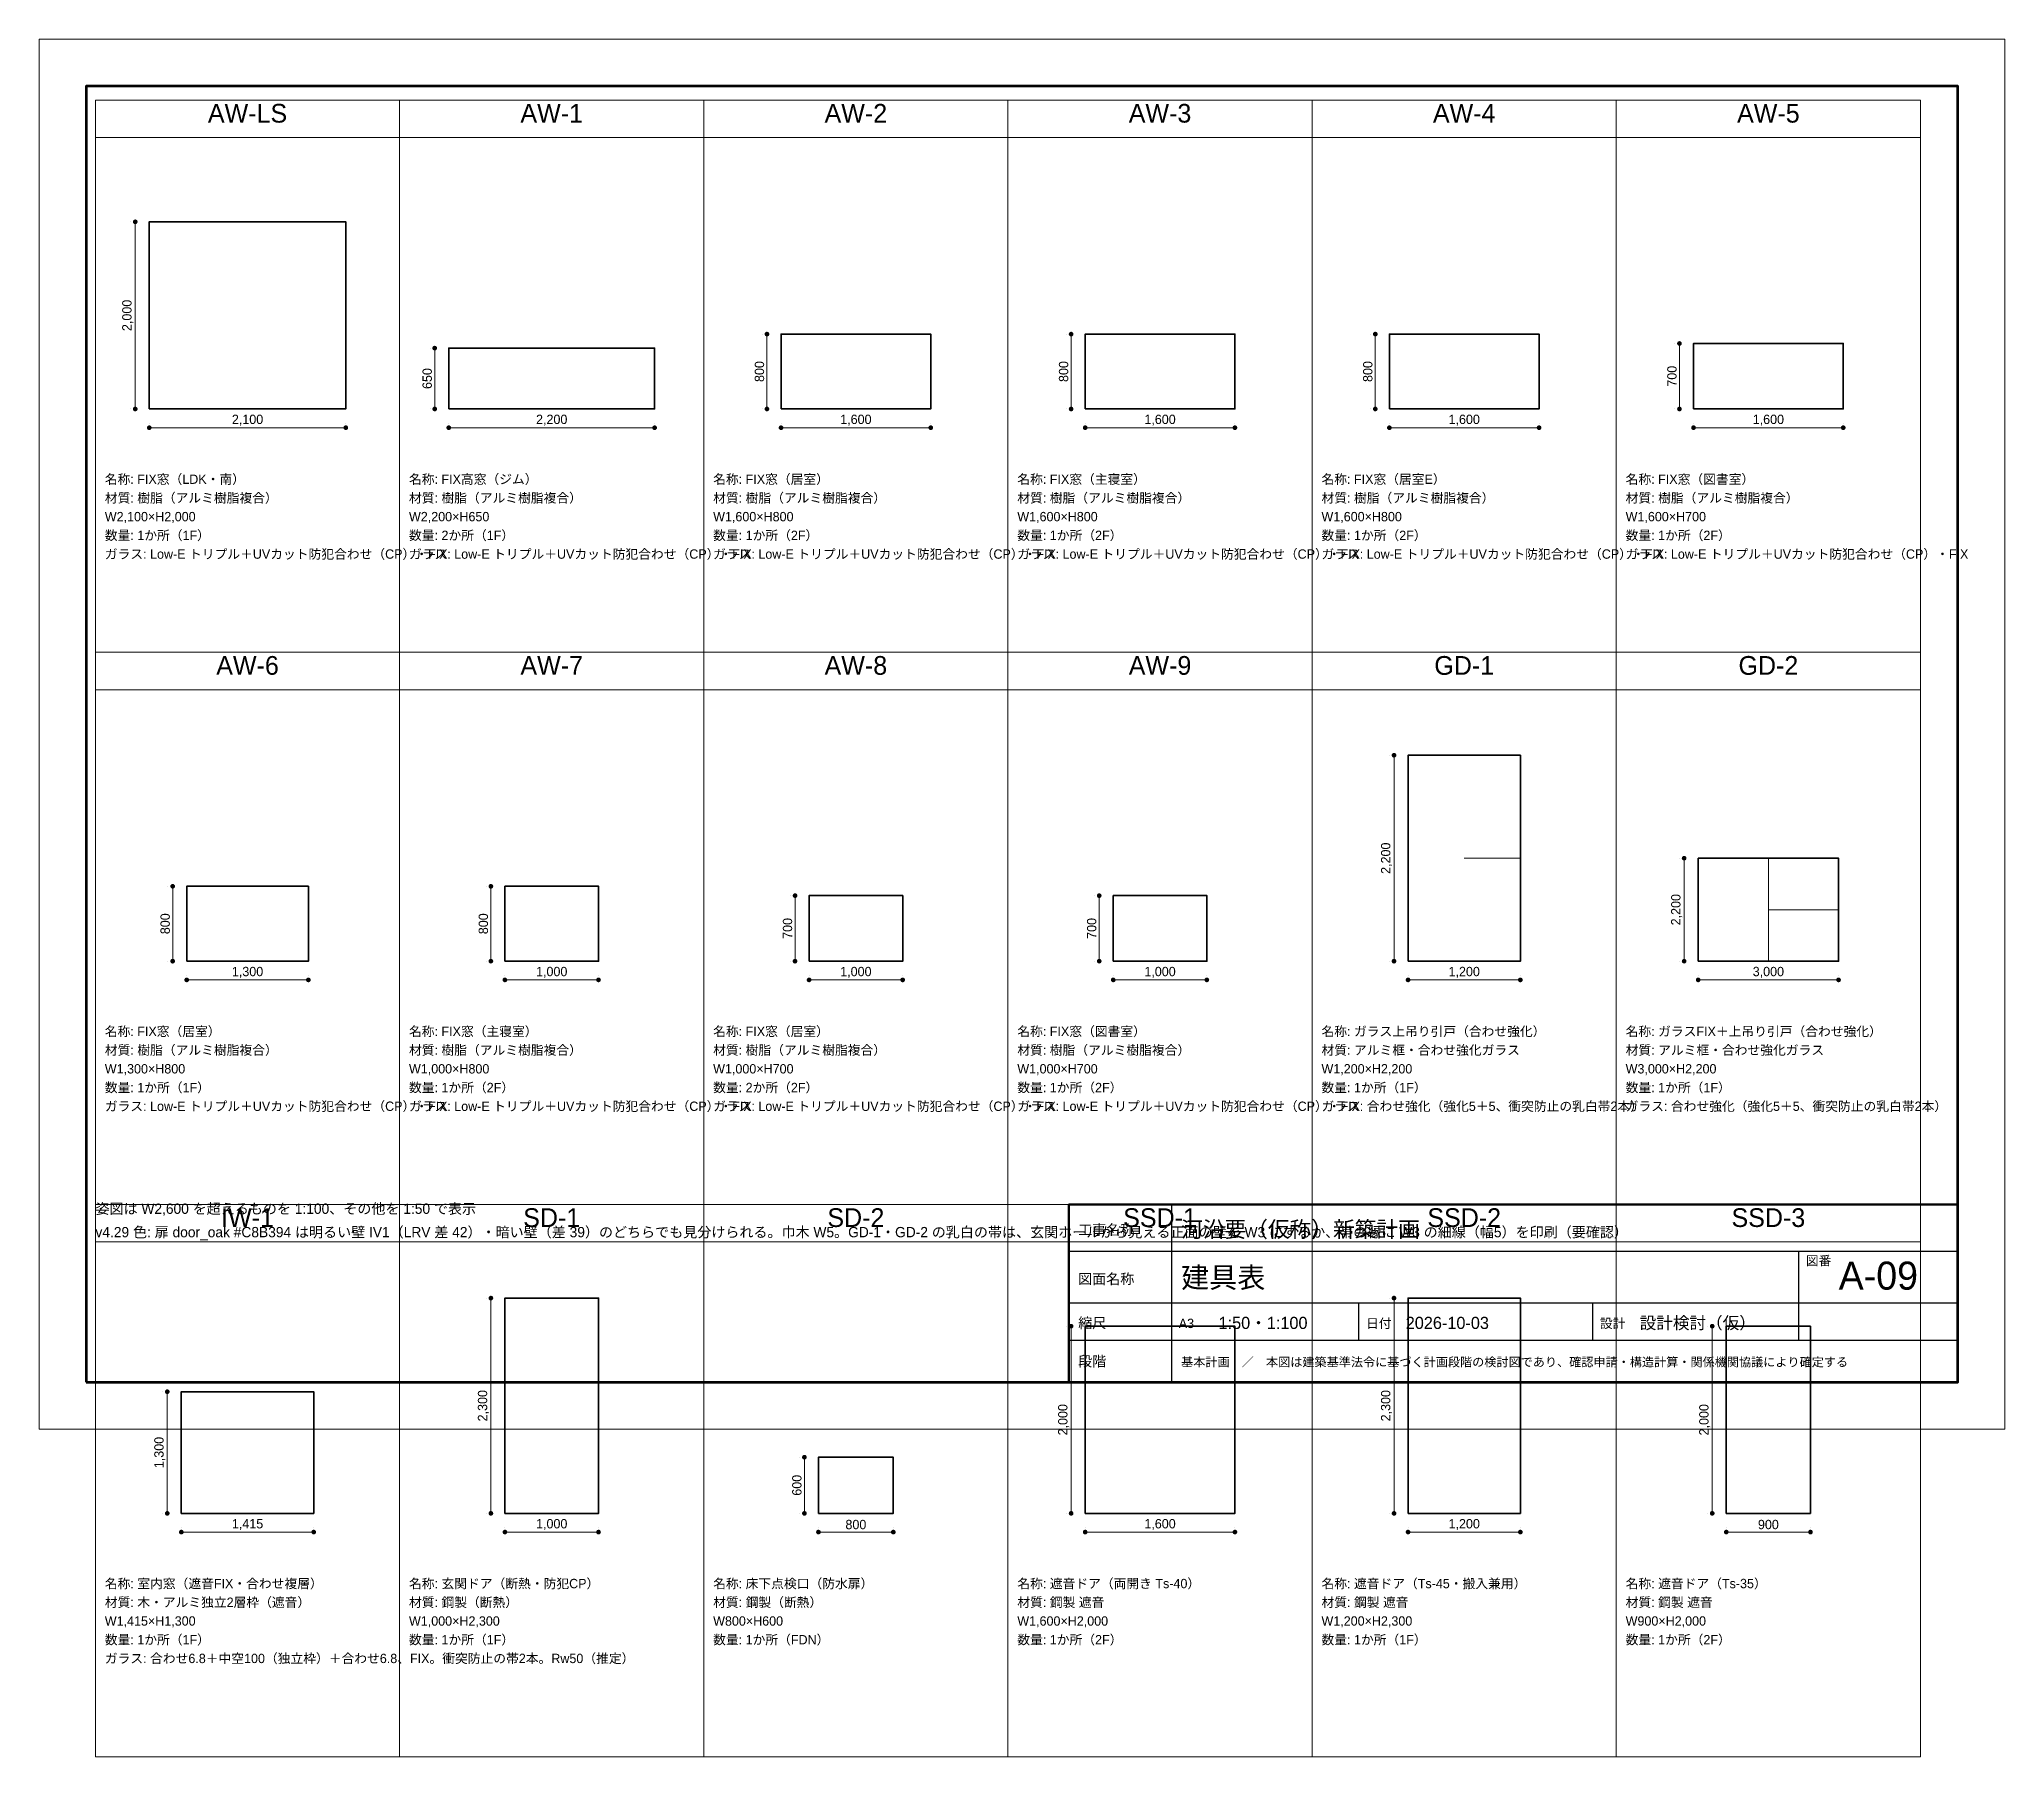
# Model space of a CAD drawing. Header units: millimetres. Extents: x 0 to 21000, y -21200 to 14850.
# Drawn here: x 0 to 21000, y -3500 to 14850 of the extents above; entities that cross this region are included whole.
import ezdxf
from ezdxf.enums import TextEntityAlignment as Align

# ---------------------------------------------------------------- set-up
doc = ezdxf.new("R2010")
doc.units = ezdxf.units.MM
doc.header["$LTSCALE"] = 25
for name, color, linetype, lineweight in [('A-DIMS', 7, 'Continuous', 13), ('A-DOOR', 5, 'Continuous', 18), ('A-GLAZ', 5, 'Continuous', 18), ('A-TEXT', 7, 'Continuous', 18), ('G-FRAME', 7, 'Continuous', 70), ('G-TABLE', 7, 'Continuous', 18), ('G-TITLE', 7, 'Continuous', 25)]:
    doc.layers.add(name, color=color, linetype=linetype, lineweight=lineweight)
doc.styles.add('JP', font='ipag.ttf')
doc.dimstyles.new('JIS', dxfattribs={"dimscale": 50, "dimtxt": 2, "dimasz": 1, "dimexe": 1, "dimexo": 1, "dimgap": 0.6, "dimtad": 1, "dimdec": 0, "dimtxsty": 'JP', "dimblk": 'DOT', "dimcen": 2.5, "dimclrd": 7, "dimclre": 7, "dimclrt": 7, "dimazin": 3, "dimtfac": 1, "dimtmove": 0, "dimatfit": 3, "dimlwd": 13, "dimlwe": 13})

msp = doc.modelspace()

# ---------------------------------------------------------------- texts
at = {"layer": 'A-TEXT', "style": 'JP'}
for s, p in [('AW-LS', (2225, 13900)), ('AW-1', (5475, 13900)), ('AW-2', (8725, 13900)), ('AW-3', (11975, 13900)), ('AW-4', (15225, 13900)), ('AW-5', (18475, 13900)), ('AW-6', (2225, 8000)), ('AW-7', (5475, 8000)), ('AW-8', (8725, 8000)), ('AW-9', (11975, 8000)), ('GD-1', (15225, 8000)), ('GD-2', (18475, 8000)), ('IW-1', (2225, 2100)), ('SD-1', (5475, 2100)), ('SD-2', (8725, 2100)), ('SSD-1', (11975, 2100)), ('SSD-2', (15225, 2100)), ('SSD-3', (18475, 2100))]:
    msp.add_text(s, height=200, dxfattribs=at).set_placement(p, align=Align.BOTTOM_CENTER)
for s, height, p in [('名称: FIX窓（LDK・南）', 100, (700, 10100)), ('名称: FIX高窓（ジム）', 100, (3950, 10100)), ('名称: FIX窓（居室）', 100, (7200, 10100)), ('名称: FIX窓（主寝室）', 100, (10450, 10100)), ('名称: FIX窓（居室E）', 100, (13700, 10100)), ('名称: FIX窓（図書室）', 100, (16950, 10100)), ('材質: 樹脂（アルミ樹脂複合）', 100, (700, 9900)), ('材質: 樹脂（アルミ樹脂複合）', 100, (3950, 9900)), ('材質: 樹脂（アルミ樹脂複合）', 100, (7200, 9900)), ('材質: 樹脂（アルミ樹脂複合）', 100, (10450, 9900)), ('材質: 樹脂（アルミ樹脂複合）', 100, (13700, 9900)), ('材質: 樹脂（アルミ樹脂複合）', 100, (16950, 9900)), ('W2,100×H2,000', 100, (700, 9700)), ('W2,200×H650', 100, (3950, 9700)), ('W1,600×H800', 100, (7200, 9700)), ('W1,600×H800', 100, (10450, 9700)), ('W1,600×H800', 100, (13700, 9700)), ('W1,600×H700', 100, (16950, 9700)), ('数量: 1か所（1F）', 100, (700, 9500)), ('数量: 2か所（1F）', 100, (3950, 9500)), ('数量: 1か所（2F）', 100, (7200, 9500)), ('数量: 1か所（2F）', 100, (10450, 9500)), ('数量: 1か所（2F）', 100, (13700, 9500)), ('数量: 1か所（2F）', 100, (16950, 9500)), ('ガラス: Low-E トリプル＋UVカット防犯合わせ（CP）・FIX', 100, (700, 9300)), ('ガラス: Low-E トリプル＋UVカット防犯合わせ（CP）・FIX', 100, (3950, 9300)), ('ガラス: Low-E トリプル＋UVカット防犯合わせ（CP）・FIX', 100, (7200, 9300)), ('ガラス: Low-E トリプル＋UVカット防犯合わせ（CP）・FIX', 100, (10450, 9300)), ('ガラス: Low-E トリプル＋UVカット防犯合わせ（CP）・FIX', 100, (13700, 9300)), ('ガラス: Low-E トリプル＋UVカット防犯合わせ（CP）・FIX', 100, (16950, 9300)), ('名称: FIX窓（居室）', 100, (700, 4200)), ('名称: FIX窓（主寝室）', 100, (3950, 4200)), ('名称: FIX窓（居室）', 100, (7200, 4200)), ('名称: FIX窓（図書室）', 100, (10450, 4200)), ('名称: ガラス上吊り引戸（合わせ強化）', 100, (13700, 4200)), ('名称: ガラスFIX＋上吊り引戸（合わせ強化）', 100, (16950, 4200)), ('材質: 樹脂（アルミ樹脂複合）', 100, (700, 4000)), ('材質: 樹脂（アルミ樹脂複合）', 100, (3950, 4000)), ('材質: 樹脂（アルミ樹脂複合）', 100, (7200, 4000)), ('材質: 樹脂（アルミ樹脂複合）', 100, (10450, 4000)), ('材質: アルミ框・合わせ強化ガラス', 100, (13700, 4000)), ('材質: アルミ框・合わせ強化ガラス', 100, (16950, 4000)), ('W1,300×H800', 100, (700, 3800)), ('W1,000×H800', 100, (3950, 3800)), ('W1,000×H700', 100, (7200, 3800)), ('W1,000×H700', 100, (10450, 3800)), ('W1,200×H2,200', 100, (13700, 3800)), ('W3,000×H2,200', 100, (16950, 3800)), ('数量: 1か所（1F）', 100, (700, 3600)), ('数量: 1か所（2F）', 100, (3950, 3600)), ('数量: 2か所（2F）', 100, (7200, 3600)), ('数量: 1か所（2F）', 100, (10450, 3600)), ('数量: 1か所（1F）', 100, (13700, 3600)), ('数量: 1か所（1F）', 100, (16950, 3600)), ('ガラス: Low-E トリプル＋UVカット防犯合わせ（CP）・FIX', 100, (700, 3400)), ('ガラス: Low-E トリプル＋UVカット防犯合わせ（CP）・FIX', 100, (3950, 3400)), ('ガラス: Low-E トリプル＋UVカット防犯合わせ（CP）・FIX', 100, (7200, 3400)), ('ガラス: Low-E トリプル＋UVカット防犯合わせ（CP）・FIX', 100, (10450, 3400)), ('ガラス: 合わせ強化（強化5＋5、衝突防止の乳白帯2本）', 100, (13700, 3400)), ('ガラス: 合わせ強化（強化5＋5、衝突防止の乳白帯2本）', 100, (16950, 3400)), ('姿図は W2,600 を超えるものを 1:100、その他を 1:50 で表示', 110, (600, 2300)), ('v4.29 色: 扉 door_oak #C8B394 は明るい壁 IV1（LRV 差 42）・暗い壁（差 39）のどちらでも見分けられる。巾木 W5。GD-1・GD-2 の乳白の帯は、玄関ホールから見える正面の壁を W3 にするか、帯の縁に W3 の細線（幅5）を印刷（要確認）', 110, (600, 2050)), ('名称: 室内窓（遮音FIX・合わせ複層）', 100, (700, -1700)), ('名称: 玄関ドア（断熱・防犯CP）', 100, (3950, -1700)), ('名称: 床下点検口（防水扉）', 100, (7200, -1700)), ('名称: 遮音ドア（両開き Ts-40）', 100, (10450, -1700)), ('名称: 遮音ドア（Ts-45・搬入兼用）', 100, (13700, -1700)), ('名称: 遮音ドア（Ts-35）', 100, (16950, -1700)), ('材質: 木・アルミ独立2層枠（遮音）', 100, (700, -1900)), ('材質: 鋼製（断熱）', 100, (3950, -1900)), ('材質: 鋼製（断熱）', 100, (7200, -1900)), ('材質: 鋼製 遮音', 100, (10450, -1900)), ('材質: 鋼製 遮音', 100, (13700, -1900)), ('材質: 鋼製 遮音', 100, (16950, -1900)), ('W1,415×H1,300', 100, (700, -2100)), ('W1,000×H2,300', 100, (3950, -2100)), ('W800×H600', 100, (7200, -2100)), ('W1,600×H2,000', 100, (10450, -2100)), ('W1,200×H2,300', 100, (13700, -2100)), ('W900×H2,000', 100, (16950, -2100)), ('数量: 1か所（1F）', 100, (700, -2300)), ('数量: 1か所（1F）', 100, (3950, -2300)), ('数量: 1か所（FDN）', 100, (7200, -2300)), ('数量: 1か所（2F）', 100, (10450, -2300)), ('数量: 1か所（1F）', 100, (13700, -2300)), ('数量: 1か所（2F）', 100, (16950, -2300)), ('ガラス: 合わせ6.8＋中空100（独立枠）＋合わせ6.8、FIX。衝突防止の帯2本。Rw50（推定）', 100, (700, -2500))]:
    msp.add_text(s, height=height, dxfattribs=at).set_placement(p)
at = {"layer": 'G-TITLE', "style": 'JP'}
for s, height, p in [('工事名称', 110, (11100, 2075)), ('河沿要（仮称）新築計画', 170, (12200, 2050)), ('建具表', 220, (12200, 1510)), ('図番', 100, (18875, 1750)), ('図面名称', 110, (11100, 1550)), ('縮尺', 110, (11100, 1080)), ('A3', 100, (12175, 1080)), ('1:50・1:100', 130, (12600, 1070)), ('日付', 100, (14175, 1080)), ('2026-10-03', 130, (14600, 1070)), ('設計', 100, (16675, 1080)), ('設計検討（仮）', 130, (17100, 1070)), ('段階', 110, (11100, 670)), ('基本計画\u3000／\u3000本図は建築基準法令に基づく計画段階の検討図であり、確認申請・構造計算・関係機関協議により確定する', 95, (12200, 670))]:
    msp.add_text(s, height=height, dxfattribs=at).set_placement(p)
msp.add_text('A-09', height=300, dxfattribs=at).set_placement((19650, 1400), align=Align.BOTTOM_CENTER)

# ---------------------------------------------------------------- blocks, each defined once
blk = doc.blocks.new('_DOT')
at = {"color": 0, "linetype": 'BYBLOCK'}
blk.add_line((-0.5, 0), (-1, 0), dxfattribs=at)
at = {"color": 0, "linetype": 'BYBLOCK', "const_width": 0.5}
blk.add_lwpolyline([(-0.25, 0, 1), (0.25, 0, 1)], format="xyb", close=True, dxfattribs=at)

# ---------------------------------------------------------------- dimensions: what is measured, and where the dimension line sits
at = {"layer": 'A-DIMS'}
for base, p1, p2, text in [((1025, 10900), (1025, 10900), (1025, 12900), '2,000'), ((4225, 10900), (4225, 10900), (4225, 11550), '650'), ((7775, 10900), (7775, 10900), (7775, 11700), '800'), ((11025, 10900), (11025, 10900), (11025, 11700), '800'), ((14275, 10900), (14275, 10900), (14275, 11700), '800'), ((17525, 10900), (17525, 10900), (17525, 11600), '700'), ((14475, 5000), (14475, 5000), (14475, 7200), '2,200'), ((17575, 5000), (17575, 5000), (17575, 6100), '2,200'), ((1425, 5000), (1425, 5000), (1425, 5800), '800'), ((4825, 5000), (4825, 5000), (4825, 5800), '800'), ((8075, 5000), (8075, 5000), (8075, 5700), '700'), ((11325, 5000), (11325, 5000), (11325, 5700), '700'), ((4825, -900), (4825, -900), (4825, 1400), '2,300'), ((14475, -900), (14475, -900), (14475, 1400), '2,300'), ((11025, -900), (11025, -900), (11025, 1100), '2,000'), ((17875, -900), (17875, -900), (17875, 1100), '2,000'), ((1367.5, -900), (1367.5, -900), (1367.5, 400), '1,300'), ((8175, -900), (8175, -900), (8175, -300), '600')]:
    msp.add_linear_dim(base=base, p1=p1, p2=p2, angle=90, text=text, dimstyle='JIS', dxfattribs=at).render()
for base, p1, p2, text in [((1175, 10700), (1175, 10700), (3275, 10700), '2,100'), ((4375, 10700), (4375, 10700), (6575, 10700), '2,200'), ((7925, 10700), (7925, 10700), (9525, 10700), '1,600'), ((11175, 10700), (11175, 10700), (12775, 10700), '1,600'), ((14425, 10700), (14425, 10700), (16025, 10700), '1,600'), ((17675, 10700), (17675, 10700), (19275, 10700), '1,600'), ((1575, 4800), (1575, 4800), (2875, 4800), '1,300'), ((4975, 4800), (4975, 4800), (5975, 4800), '1,000'), ((8225, 4800), (8225, 4800), (9225, 4800), '1,000'), ((11475, 4800), (11475, 4800), (12475, 4800), '1,000'), ((14625, 4800), (14625, 4800), (15825, 4800), '1,200'), ((17725, 4800), (17725, 4800), (19225, 4800), '3,000'), ((1517.5, -1100), (1517.5, -1100), (2932.5, -1100), '1,415'), ((4975, -1100), (4975, -1100), (5975, -1100), '1,000'), ((8325, -1100), (8325, -1100), (9125, -1100), '800'), ((11175, -1100), (11175, -1100), (12775, -1100), '1,600'), ((14625, -1100), (14625, -1100), (15825, -1100), '1,200'), ((18025, -1100), (18025, -1100), (18925, -1100), '900')]:
    msp.add_linear_dim(base=base, p1=p1, p2=p2, text=text, dimstyle='JIS', dxfattribs=at).render()

# ---------------------------------------------------------------- linework, layer by layer
at = {"layer": 'A-DOOR'}
for p, q in [((15225, 6100), (15825, 6100)), ((18475, 5550), (19225, 5550))]:
    msp.add_line(p, q, dxfattribs=at)
at = {"layer": 'A-GLAZ'}
msp.add_line((18475, 5000), (18475, 6100), dxfattribs=at)
at = {"layer": 'A-GLAZ', "lineweight": 35}
for points in [[(1175, 10900), (3275, 10900), (3275, 12900), (1175, 12900)], [(4375, 10900), (6575, 10900), (6575, 11550), (4375, 11550)], [(7925, 10900), (9525, 10900), (9525, 11700), (7925, 11700)], [(11175, 10900), (12775, 10900), (12775, 11700), (11175, 11700)], [(14425, 10900), (16025, 10900), (16025, 11700), (14425, 11700)], [(17675, 10900), (19275, 10900), (19275, 11600), (17675, 11600)], [(14625, 5000), (15825, 5000), (15825, 7200), (14625, 7200)], [(17725, 5000), (19225, 5000), (19225, 6100), (17725, 6100)], [(1575, 5000), (2875, 5000), (2875, 5800), (1575, 5800)], [(4975, 5000), (5975, 5000), (5975, 5800), (4975, 5800)], [(8225, 5000), (9225, 5000), (9225, 5700), (8225, 5700)], [(11475, 5000), (12475, 5000), (12475, 5700), (11475, 5700)], [(4975, -900), (5975, -900), (5975, 1400), (4975, 1400)], [(14625, -900), (15825, -900), (15825, 1400), (14625, 1400)], [(11175, -900), (12775, -900), (12775, 1100), (11175, 1100)], [(18025, -900), (18925, -900), (18925, 1100), (18025, 1100)], [(1517.5, -900), (2932.5, -900), (2932.5, 400), (1517.5, 400)], [(8325, -900), (9125, -900), (9125, -300), (8325, -300)]]:
    msp.add_lwpolyline(points, close=True, dxfattribs=at)
at = {"layer": 'G-FRAME', "lineweight": 0}
msp.add_lwpolyline([(0, 0), (21000, 0), (21000, 14850), (0, 14850)], close=True, dxfattribs=at)
at = {"layer": 'G-FRAME'}
msp.add_lwpolyline([(500, 500), (20500, 500), (20500, 14350), (500, 14350)], close=True, dxfattribs=at)
at = {"layer": 'G-TABLE'}
for p, q in [((600, 13800), (3850, 13800)), ((3850, 13800), (7100, 13800)), ((7100, 13800), (10350, 13800)), ((10350, 13800), (13600, 13800)), ((13600, 13800), (16850, 13800)), ((16850, 13800), (20100, 13800)), ((600, 7900), (3850, 7900)), ((3850, 7900), (7100, 7900)), ((7100, 7900), (10350, 7900)), ((10350, 7900), (13600, 7900)), ((13600, 7900), (16850, 7900)), ((16850, 7900), (20100, 7900)), ((600, 2000), (3850, 2000)), ((3850, 2000), (7100, 2000)), ((7100, 2000), (10350, 2000)), ((10350, 2000), (13600, 2000)), ((13600, 2000), (16850, 2000)), ((16850, 2000), (20100, 2000))]:
    msp.add_line(p, q, dxfattribs=at)
for points in [[(600, 8300), (3850, 8300), (3850, 14200), (600, 14200)], [(3850, 8300), (7100, 8300), (7100, 14200), (3850, 14200)], [(7100, 8300), (10350, 8300), (10350, 14200), (7100, 14200)], [(10350, 8300), (13600, 8300), (13600, 14200), (10350, 14200)], [(13600, 8300), (16850, 8300), (16850, 14200), (13600, 14200)], [(16850, 8300), (20100, 8300), (20100, 14200), (16850, 14200)], [(600, 2400), (3850, 2400), (3850, 8300), (600, 8300)], [(3850, 2400), (7100, 2400), (7100, 8300), (3850, 8300)], [(7100, 2400), (10350, 2400), (10350, 8300), (7100, 8300)], [(10350, 2400), (13600, 2400), (13600, 8300), (10350, 8300)], [(13600, 2400), (16850, 2400), (16850, 8300), (13600, 8300)], [(16850, 2400), (20100, 2400), (20100, 8300), (16850, 8300)], [(600, -3500), (3850, -3500), (3850, 2400), (600, 2400)], [(3850, -3500), (7100, -3500), (7100, 2400), (3850, 2400)], [(7100, -3500), (10350, -3500), (10350, 2400), (7100, 2400)], [(10350, -3500), (13600, -3500), (13600, 2400), (10350, 2400)], [(13600, -3500), (16850, -3500), (16850, 2400), (13600, 2400)], [(16850, -3500), (20100, -3500), (20100, 2400), (16850, 2400)]]:
    msp.add_lwpolyline(points, close=True, dxfattribs=at)
at = {"layer": 'G-TITLE'}
for p, q in [((12100, 500), (12100, 2400)), ((11000, 1900), (20500, 1900)), ((18800, 950), (18800, 1900)), ((11000, 1350), (20500, 1350)), ((12100, 950), (12100, 1350)), ((14100, 950), (14100, 1350)), ((16600, 950), (16600, 1350)), ((11000, 950), (20500, 950))]:
    msp.add_line(p, q, dxfattribs=at)
at = {"layer": 'G-TITLE', "lineweight": 50}
msp.add_lwpolyline([(11000, 500), (20500, 500), (20500, 2400), (11000, 2400)], close=True, dxfattribs=at)

msp.set_redraw_order([(e.dxf.handle, doc.entitydb.next_handle()) for e in msp.query("TEXT MTEXT ATTDEF DIMENSION ARC_DIMENSION")])  # texts and dimensions are drawn at this point

doc.saveas('drawing.dxf')
